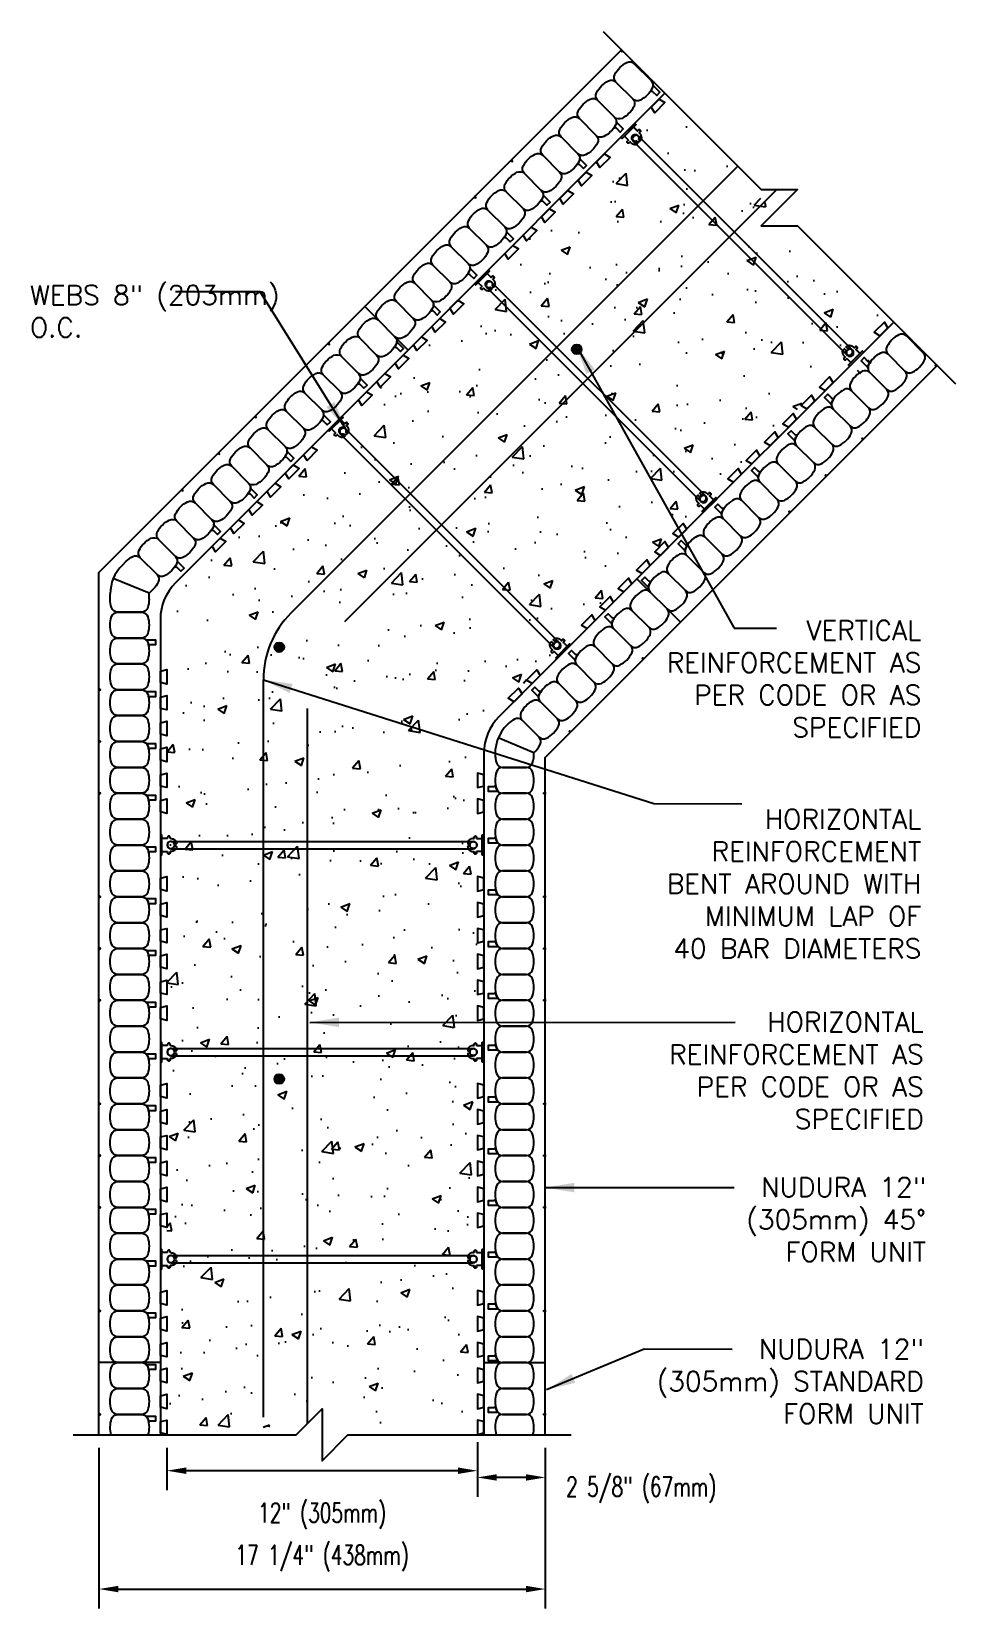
# Model space of a CAD drawing. Header units: inches. Extents: x 563.6 to 599.3, y 130.8 to 191.7.
import ezdxf

# ---------------------------------------------------------------- set-up
doc = ezdxf.new("R2010")
doc.units = ezdxf.units.IN
doc.header["$MEASUREMENT"] = 0
for name, color, linetype in [('DIM', 4, 'Continuous'), ('HATCH', 12, 'Continuous'), ('line25', 2, 'Continuous'), ('LINE3', 3, 'Continuous'), ('LINE50', 5, 'Continuous'), ('LINE9', 9, 'Continuous'), ('TEXT', 4, 'Continuous')]:
    doc.layers.add(name, color=color, linetype=linetype)
doc.styles.add('DIM', font='romans.shx', dxfattribs={"width": 0.7})
doc.styles.add('ROMANS', font='romans.shx', dxfattribs={"height": 0.75})
doc.dimstyles.new('ext_12', dxfattribs={"dimscale": 12, "dimtxt": 0.09375, "dimasz": 0.09375, "dimexe": 0.09375, "dimexo": 0.0625, "dimgap": 0.0625, "dimtad": 1, "dimdec": 3, "dimzin": 3, "dimdsep": 46, "dimlunit": 4, "dimtxsty": 'DIM', "dimcen": 0.09, "dimdle": 0.09375, "dimclrt": 4, "dimadec": 0, "dimazin": 0, "dimtfac": 1, "dimtdec": 3, "dimtmove": 2, "dimatfit": 3, "dimfxl": 0, "dimfrac": 2, "dimtolj": 1, "dimtzin": 0, "dimarcsym": 0})
doc.dimstyles.new('ext_8', dxfattribs={"dimscale": 8, "dimtxt": 0.09375, "dimasz": 0.09375, "dimexe": 0.09375, "dimexo": 0.0625, "dimgap": 0.0625, "dimtad": 1, "dimdec": 3, "dimzin": 3, "dimdsep": 46, "dimlunit": 4, "dimtxsty": 'DIM', "dimcen": 0.09, "dimdle": 0.09375, "dimclrt": 4, "dimadec": 0, "dimazin": 0, "dimtfac": 1, "dimtdec": 3, "dimtmove": 2, "dimatfit": 3, "dimfxl": 0, "dimfrac": 2, "dimtolj": 1, "dimtzin": 0, "dimarcsym": 0})

msp = doc.modelspace()

# ---------------------------------------------------------------- texts
at = {"layer": 'TEXT', "char_height": 0.75, "style": 'ROMANS'}
for s, insert, width, attachment_point in [('WEBS 8" (203mm) O.C.', (563.5182, 180.8866), 10.691884, 4), ('VERTICAL REINFORCEMENT AS PER CODE OR AS SPECIFIED', (597.9643, 166.6836), 10.691884, 6), ('HORIZONTAL REINFORCEMENT BENT AROUND WITH MINIMUM LAP OF 40 BAR DIAMETERS', (597.9643, 158.7652), 10.691884, 6), ('HORIZONTAL REINFORCEMENT AS PER CODE OR AS SPECIFIED', (598.0587, 151.5475), 10.691884, 6), ('NUDURA 12" (305mm) 45° FORM UNIT', (598.1483, 145.7911), 10.691884, 6), ('NUDURA 12" (305mm) STANDARD FORM UNIT', (598.0587, 139.5384), 12.379799, 6)]:
    msp.add_mtext(s, dxfattribs=dict(at, insert=insert, width=width, attachment_point=attachment_point))

# ---------------------------------------------------------------- blocks, each defined once
blk = doc.blocks.new('WEB_CENTRE_TOP_12')
for p, q in [((-0.141, 11.688), (-0.141, 0)), ((0.141, 11.688), (0.141, 0))]:
    blk.add_line(p, q)
for centre in [(0, 11.688), (0, 0)]:
    blk.add_circle(centre, 0.141)
blk = doc.blocks.new('*D5')
at = {"layer": 'Defpoints', "color": 0}
for p in [(580.811, 137.21), (583.436, 137.21), (580.811, 135.825)]:
    blk.add_point(p, dxfattribs=at)
at = {"layer": 'TEXT', "color": 0, "lineweight": -2}
for p, q in [((580.811, 136.71), (580.811, 135.075)), ((583.436, 136.71), (583.436, 135.075)), ((582.686, 135.825), (581.561, 135.825))]:
    blk.add_line(p, q, dxfattribs=at)
at = {"layer": 'TEXT', "color": 0}
for points in [[(581.561, 135.95), (581.561, 135.7), (580.811, 135.825)], [(582.686, 135.95), (582.686, 135.7), (583.436, 135.825)]]:
    blk.add_solid(points, dxfattribs=at)
at = {"layer": 'TEXT', "color": 4, "insert": (587.142, 135.342), "char_height": 0.75, "attachment_point": 5, "style": 'DIM'}
blk.add_mtext('\\A1;2 5/8" (67mm)', dxfattribs=at)
blk = doc.blocks.new('*D6')
at = {"layer": 'Defpoints', "color": 0}
for p in [(568.811, 137.47), (580.811, 137.689), (568.811, 136.085)]:
    blk.add_point(p, dxfattribs=at)
at = {"layer": 'TEXT', "color": 0, "lineweight": -2}
for p, q in [((580.811, 137.189), (580.811, 135.335)), ((568.811, 136.97), (568.811, 135.335)), ((580.061, 136.085), (569.561, 136.085))]:
    blk.add_line(p, q, dxfattribs=at)
at = {"layer": 'TEXT', "color": 0}
for points in [[(569.561, 136.21), (569.561, 135.96), (568.811, 136.085)], [(580.061, 136.21), (580.061, 135.96), (580.811, 136.085)]]:
    blk.add_solid(points, dxfattribs=at)
at = {"layer": 'TEXT', "color": 4, "insert": (574.811, 134.336), "char_height": 0.75, "attachment_point": 5, "style": 'DIM'}
blk.add_mtext('\\A1;12" (305mm)', dxfattribs=at)
blk = doc.blocks.new('*D7')
at = {"layer": 'Defpoints', "color": 0}
for p in [(566.186, 137.47), (583.436, 137.47), (583.436, 131.512)]:
    blk.add_point(p, dxfattribs=at)
at = {"layer": 'TEXT', "color": 0, "lineweight": -2}
for p, q in [((566.186, 136.97), (566.186, 130.762)), ((583.436, 136.97), (583.436, 130.762)), ((566.936, 131.512), (582.686, 131.512))]:
    blk.add_line(p, q, dxfattribs=at)
at = {"layer": 'TEXT', "color": 0}
for points in [[(566.936, 131.637), (566.936, 131.387), (566.186, 131.512)], [(582.686, 131.637), (582.686, 131.387), (583.436, 131.512)]]:
    blk.add_solid(points, dxfattribs=at)
at = {"layer": 'TEXT', "color": 4, "insert": (574.811, 132.702), "char_height": 0.75, "attachment_point": 5, "style": 'DIM'}
blk.add_mtext('\\A1;17 1/4" (438mm)', dxfattribs=at)
blk = doc.blocks.new('Connector')
blk.add_point((0.271, 0))
at = {"layer": 'LINE9'}
for p, q in [((0, 0.375), (0, -0.375)), ((0.062, -0.375), (0.062, 0.375)), ((0.281, 0.25), (0.062, 0.25))]:
    blk.add_line(p, q, dxfattribs=at)
for points, weights in [([(0.007, 0.375), (0.004, 0.375), (0, 0.375)], [1, 0.972587069138, 0.950305488115]), ([(0.327, 0.343), (0.308, 0.343), (0.281, 0.317), (0.281, 0.297)], [1, 0.85355339, 0.85355339, 1]), ([(0.328, 0.343), (0.327, 0.343), (0.327, 0.343)], [1, 0.70710678, 1]), ([(0.375, 0.297), (0.375, 0.317), (0.348, 0.343), (0.329, 0.343)], [1, 0.85355339, 0.85355339, 1]), ([(0.406, 0.25), (0.546, 0.25), (0.619, 0.131)], [0.958404415409, 0.794674173519, 0.864651571113]), ([(0.619, 0.052), (0.612, 0.049), (0.604, 0.049)], [0.83615024178, 0.892081430621, 1]), ([(0, -0.375), (0.004, -0.375), (0.007, -0.375)], [0.950305488115, 0.972587069138, 1]), ([(0.281, -0.297), (0.281, -0.317), (0.308, -0.343), (0.327, -0.343)], [1, 0.85355339, 0.85355339, 1]), ([(0.327, -0.343), (0.281, -0.343), (0.281, -0.297)], [1, 0.70710678, 1]), ([(0.329, -0.343), (0.348, -0.343), (0.375, -0.317), (0.375, -0.297)], [1, 0.85355339, 0.85355339, 1]), ([(0.375, -0.297), (0.375, -0.343), (0.329, -0.343)], [1, 0.70710678, 1]), ([(0.619, -0.131), (0.546, -0.25), (0.406, -0.25)], [0.864651574428, 0.794674169686, 0.958404415195]), ([(0.604, -0.049), (0.612, -0.049), (0.619, -0.052)], [1, 0.89208144177, 0.836150253337])]:
    blk.add_rational_spline(points, weights, degree=2, dxfattribs=at)
for points, degree in [([(0, 0.375), (0.002, 0.375), (0.005, 0.375), (0.007, 0.375)], 3), ([(0.007, 0.375), (0.021, 0.375), (0.051, 0.375), (0.062, 0.375), (0.062, 0.375)], 3), ([(0.281, 0.25), (0.281, 0.297)], 1), ([(0.327, 0.343), (0.327, 0.343), (0.328, 0.343), (0.328, 0.343)], 3), ([(0.328, 0.343), (0.329, 0.343), (0.329, 0.343), (0.329, 0.343)], 3), ([(0.375, 0.25), (0.375, 0.297)], 1), ([(0.406, 0.25), (0.375, 0.25)], 1), ([(0.406, 0.25), (0.406, 0.25)], 1), ([(0.406, 0.25), (0.406, 0.25)], 1), ([(0.406, 0.25), (0.406, 0.25)], 1), ([(0.406, 0.25), (0.406, 0.25)], 1), ([(0.406, 0.25), (0.406, 0.25)], 1), ([(0.406, 0.25), (0.406, 0.25)], 1), ([(0.406, 0.25), (0.406, 0.25)], 1), ([(0.406, 0.25), (0.406, 0.25)], 1), ([(0.406, 0.25), (0.406, 0.25)], 1), ([(0.406, 0.25), (0.406, 0.25)], 1), ([(0.406, 0.25), (0.406, 0.25)], 1), ([(0.406, 0.25), (0.406, 0.25)], 1), ([(0.406, 0.25), (0.406, 0.25)], 1), ([(0.406, 0.25), (0.406, 0.25)], 1), ([(0.406, 0.25), (0.406, 0.25)], 1), ([(0.406, 0.25), (0.406, 0.25)], 1), ([(0.406, 0.25), (0.406, 0.25)], 1), ([(0.406, 0.25), (0.406, 0.25)], 1), ([(0.406, 0.25), (0.406, 0.25)], 1), ([(0.406, 0.25), (0.406, 0.25)], 1), ([(0.406, 0.25), (0.406, 0.25)], 1), ([(0.406, 0.25), (0.406, 0.25)], 1), ([(0.406, 0.25), (0.406, 0.25)], 1), ([(0.406, 0.25), (0.406, 0.25)], 1), ([(0.604, 0.049), (0.532, 0.049)], 1), ([(0.532, 0.049), (0.532, 0.049)], 1), ([(0.532, 0.049), (0.532, 0.049)], 1), ([(0.532, 0.049), (0.532, 0.049)], 1), ([(0.532, 0.049), (0.532, 0.049)], 1), ([(0.532, 0.049), (0.532, 0.049)], 1), ([(0.532, 0.049), (0.532, 0.049)], 1), ([(0.532, 0.049), (0.532, 0.049)], 1), ([(0.532, 0.049), (0.532, 0.049)], 1), ([(0.532, 0.049), (0.532, 0.049)], 1), ([(0.532, 0.049), (0.532, 0.049)], 1), ([(0.604, 0.049), (0.609, 0.049), (0.614, 0.05), (0.619, 0.052)], 3), ([(0.604, 0.049), (0.604, 0.049)], 1), ([(0.604, 0.049), (0.604, 0.049)], 1), ([(0.604, 0.049), (0.604, 0.049)], 1), ([(0.604, 0.049), (0.604, 0.049)], 1), ([(0.619, 0.131), (0.619, 0.052)], 1), ([(0.619, 0.131), (0.619, 0.131)], 1), ([(0.619, 0.131), (0.619, 0.131)], 1), ([(0.619, 0.131), (0.619, 0.131)], 1), ([(0.619, 0.131), (0.619, 0.131)], 1), ([(0.007, -0.375), (0.005, -0.375), (0.002, -0.375), (0, -0.375)], 3), ([(0.062, -0.375), (0.062, -0.375), (0.051, -0.375), (0.021, -0.375), (0.007, -0.375)], 3), ([(0.062, -0.25), (0.281, -0.25)], 1), ([(0.281, -0.297), (0.281, -0.25)], 1), ([(0.281, -0.25), (0.281, -0.297)], 1), ([(0.328, -0.343), (0.328, -0.343), (0.327, -0.343), (0.327, -0.343)], 3), ([(0.329, -0.343), (0.329, -0.343), (0.329, -0.343), (0.328, -0.343)], 3), ([(0.375, -0.25), (0.375, -0.297)], 1), ([(0.375, -0.297), (0.375, -0.25)], 1), ([(0.406, -0.25), (0.375, -0.25)], 1), ([(0.406, -0.25), (0.406, -0.25)], 1), ([(0.406, -0.25), (0.406, -0.25)], 1), ([(0.406, -0.25), (0.406, -0.25)], 1), ([(0.406, -0.25), (0.406, -0.25)], 1), ([(0.406, -0.25), (0.406, -0.25)], 1), ([(0.406, -0.25), (0.406, -0.25)], 1), ([(0.406, -0.25), (0.406, -0.25)], 1), ([(0.406, -0.25), (0.406, -0.25)], 1), ([(0.406, -0.25), (0.406, -0.25)], 1), ([(0.406, -0.25), (0.406, -0.25)], 1), ([(0.406, -0.25), (0.406, -0.25)], 1), ([(0.532, -0.049), (0.604, -0.049)], 1), ([(0.604, -0.049), (0.58, -0.049), (0.556, -0.049), (0.532, -0.049)], 3), ([(0.532, -0.049), (0.532, -0.049)], 1), ([(0.532, -0.049), (0.532, -0.049)], 1), ([(0.532, -0.049), (0.532, -0.049)], 1), ([(0.532, -0.049), (0.532, -0.049)], 1), ([(0.619, -0.052), (0.614, -0.05), (0.609, -0.049), (0.604, -0.049)], 3), ([(0.604, -0.049), (0.604, -0.049)], 1), ([(0.604, -0.049), (0.604, -0.049)], 1), ([(0.604, -0.049), (0.604, -0.049)], 1), ([(0.604, -0.049), (0.604, -0.049)], 1), ([(0.604, -0.049), (0.604, -0.049)], 1), ([(0.604, -0.049), (0.604, -0.049)], 1), ([(0.604, -0.049), (0.604, -0.049)], 1), ([(0.604, -0.049), (0.604, -0.049)], 1), ([(0.619, -0.052), (0.619, -0.131)], 1), ([(0.619, -0.131), (0.619, -0.131)], 1), ([(0.619, -0.131), (0.619, -0.131)], 1), ([(0.619, -0.131), (0.619, -0.131)], 1), ([(0.619, -0.131), (0.619, -0.131)], 1)]:
    blk.add_open_spline(points, degree=degree, dxfattribs=at)
for points, weights, knots in [([(0.062, 0.375), (0.062, 0.375), (0.046, 0.375), (0.03, 0.375), (0.007, 0.375)], [0.868718858569, 0.861102746415, 1, 0.861102734288, 0.868718859898], [0, 0, 0, 0.5, 0.5, 1, 1, 1]), ([(0.532, 0.049), (0.472, 0.203), (0.333, 0.113), (0.157, 0), (0.333, -0.113), (0.472, -0.203), (0.532, -0.049)], [0.899508922286, 0.599718215298, 1, 0.54226024, 1, 0.599718224335, 0.899508908749], [0, 0, 0, 0.318112, 0.318112, 0.681888, 0.681888, 1, 1, 1]), ([(0.007, -0.375), (0.03, -0.375), (0.046, -0.375), (0.062, -0.375), (0.062, -0.375)], [0.868718859319, 0.861102739573, 1, 0.861102742958, 0.868718858948], [0, 0, 0, 0.5, 0.5, 1, 1, 1])]:
    blk.add_rational_spline(points, weights, degree=2, knots=knots, dxfattribs=at)

# ---------------------------------------------------------------- dimensions: what is measured, and where the dimension line sits
at = {"layer": 'TEXT'}
for base, p1, p2, text, picture, middle in [((583.4358, 131.512), (566.1858, 137.4703), (583.4358, 137.4703), '17 1/4" (438mm)', '*D7', (574.8108, 132.7025)), ((568.8108, 136.085), (580.8108, 137.6891), (568.8108, 137.4703), '12" (305mm)', '*D6', (574.8108, 134.3357)), ((580.8108, 135.8248), (583.4358, 137.21), (580.8108, 137.21), '2 5/8" (67mm)', '*D5', (587.1425, 135.3423))]:
    dim = msp.add_linear_dim(base=base, p1=p1, p2=p2, text=text, dimstyle='ext_8', dxfattribs=at)
    dim.commit()
    dim.dimension.update_dxf_attribs({"geometry": picture, "text_midpoint": middle, "dimtype": 160})

# ---------------------------------------------------------------- hatches: boundary and pattern name
at = {"layer": 'HATCH'}
h = msp.add_hatch(dxfattribs=at)
h.set_pattern_fill('AR-CONC', color=256, scale=0.5, style=0)
h.set_pattern_definition([(50, (56.2942, -79.9173), (3.586301, -0.31376), [0.375, -4.125]), (355, (56.2942, -79.9173), (-0.693757, 3.76096), [0.3, -3.3]), (100.4514, (56.593, -79.9435), (2.892547, 3.447198), [0.3187, -3.50571]), (46.1842, (56.2942, -78.9173), (5.336205, -0.827595), [0.5625, -6.1875]), (96.6356, (56.739, -78.9863), (4.673314, 4.87059), [0.47805, -5.258565]), (351.1842, (56.294, -78.9173), (4.67331, 4.870593), [0.45, -4.95]), (21, (56.7942, -79.1673), (2.984535, -2.013094), [0.375, -4.125]), (326, (56.7942, -79.1673), (1.216577, 3.62575), [0.3, -3.3]), (71.4514, (57.043, -79.335), (4.201113, 1.612652), [0.3187, -3.50571]), (37.5, (56.2942, -79.9173), (0.0607993, 1.6644693), [0, -3.26, 0, -3.35, 0, -3.3125]), (7.5, (56.2942, -79.9173), (1.3153477, 1.9720586), [0, -1.91, 0, -3.185, 0, -1.2625]), (327.5, (55.1792, -79.9173), (2.6691122, -0.1127744), [0, -1.25, 0, -3.9, 0, -5.175]), (317.5, (54.6792, -79.9173), (2.915931, 0.500525), [0, -1.625, 0, -2.59, 0, -3.675])])
h.paths.add_polyline_path([(596.5469, 180.471), (588.0616, 188.9563), (568.8108, 169.7054), (568.8108, 137.7618), (573.7366, 137.7618), (574.998, 139.0231), (574.998, 137.7618), (580.8108, 137.7618), (580.8108, 164.7349)])
at = {"layer": 'LINE3'}
for points in [[(584.4658, 179.4128, 1), (584.8408, 179.4128, 1)], [(572.9666, 167.9064, 1), (573.3416, 167.9064, 1)], [(572.9666, 151.2243, 1), (573.3416, 151.2243, 1)]]:
    msp.add_hatch(color=256, dxfattribs=at).paths.add_polyline_path(points)

# ---------------------------------------------------------------- linework, layer by layer
at = {"layer": 'line25'}
for p, q in [((588.0617, 189.3099), (578.1401, 179.3883)), ((596.9005, 180.4711), (586.9789, 170.5495)), ((578.1401, 179.3883), (569.1466, 170.3948)), ((586.9789, 170.5495), (581.6466, 165.2171)), ((568.5608, 168.9806), (568.5608, 140.2618)), ((581.0608, 163.8029), (581.0608, 140.2618)), ((568.5608, 140.2618), (568.5608, 137.4703)), ((581.0608, 140.2618), (581.0608, 137.4703))]:
    msp.add_line(p, q, dxfattribs=at)
for points in [[(587.8408, 189.089), (588.0616, 188.9563), (587.664, 188.5587), (587.5313, 188.7795)], [(585.7195, 186.9677), (585.9403, 186.835), (585.5427, 186.4374), (585.41, 186.6582)], [(585.0124, 186.2606), (585.2332, 186.1279), (584.8356, 185.7302), (584.7029, 185.9511)], [(584.3053, 185.5535), (584.5261, 185.4208), (584.1285, 185.0231), (583.9958, 185.244)], [(583.5982, 184.8464), (583.819, 184.7137), (583.4214, 184.316), (583.2887, 184.5369)], [(582.891, 184.1393), (583.1119, 184.0066), (582.7143, 183.6089), (582.5816, 183.8298)], [(582.1839, 183.4321), (582.4048, 183.2994), (582.0072, 182.9018), (581.8745, 183.1227)], [(580.0626, 181.3108), (580.2835, 181.1781), (579.8858, 180.7805), (579.7531, 181.0013)], [(579.3555, 180.6037), (579.5764, 180.471), (579.1787, 180.0734), (579.046, 180.2942)], [(596.6796, 180.2502), (596.5469, 180.471), (596.1493, 180.0734), (596.3701, 179.9407)], [(578.6484, 179.8966), (578.8693, 179.7639), (578.4716, 179.3663), (578.3389, 179.5871)], [(577.9413, 179.1895), (578.1621, 179.0568), (577.7645, 178.6592), (577.6318, 178.88)], [(577.2342, 178.4824), (577.455, 178.3497), (577.0574, 177.9521), (576.9247, 178.1729)], [(594.5583, 178.1288), (594.4256, 178.3497), (594.028, 177.9521), (594.2488, 177.8194)], [(576.5271, 177.7753), (576.7479, 177.6426), (576.3503, 177.245), (576.2176, 177.4658)], [(593.8512, 177.4217), (593.7185, 177.6426), (593.3209, 177.245), (593.5417, 177.1123)], [(593.1441, 176.7146), (593.0114, 176.9355), (592.6138, 176.5379), (592.8346, 176.4052)], [(592.437, 176.0075), (592.3043, 176.2284), (591.9067, 175.8308), (592.1275, 175.698)], [(574.4058, 175.654), (574.6266, 175.5213), (574.229, 175.1236), (574.0963, 175.3445)], [(591.7299, 175.3004), (591.5972, 175.5213), (591.1995, 175.1236), (591.4204, 174.9909)], [(573.6987, 174.9469), (573.9195, 174.8142), (573.5219, 174.4165), (573.3892, 174.6374)], [(591.0228, 174.5933), (590.8901, 174.8142), (590.4924, 174.4165), (590.7133, 174.2838)], [(572.9915, 174.2398), (573.2124, 174.1071), (572.8148, 173.7094), (572.6821, 173.9303)], [(572.2844, 173.5327), (572.5053, 173.4), (572.1077, 173.0023), (571.975, 173.2232)], [(571.5773, 172.8255), (571.7982, 172.6928), (571.4006, 172.2952), (571.2679, 172.5161)], [(588.9015, 172.472), (588.7687, 172.6928), (588.3711, 172.2952), (588.592, 172.1625)], [(570.8702, 172.1184), (571.0911, 171.9857), (570.6935, 171.5881), (570.5608, 171.809)], [(588.1943, 171.7649), (588.0616, 171.9857), (587.664, 171.5881), (587.8849, 171.4554)], [(587.4872, 171.0578), (587.3545, 171.2786), (586.9569, 170.881), (587.1778, 170.7483)], [(586.7801, 170.3507), (586.6474, 170.5715), (586.2498, 170.1739), (586.4707, 170.0412)], [(586.073, 169.6436), (585.9403, 169.8644), (585.5427, 169.4668), (585.7635, 169.3341)], [(585.3659, 168.9365), (585.2332, 169.1573), (584.8356, 168.7597), (585.0564, 168.627)], [(568.5608, 166.9806), (568.8108, 167.043), (568.8108, 166.4806), (568.5608, 166.543)], [(582.9351, 166.5057), (582.7143, 166.6384), (583.1119, 167.036), (583.2446, 166.8151)], [(568.5608, 165.9806), (568.8108, 166.043), (568.8108, 165.4806), (568.5608, 165.543)], [(582.228, 165.7986), (582.0072, 165.9313), (582.4048, 166.3289), (582.5375, 166.108)], [(568.5608, 164.9806), (568.8108, 165.043), (568.8108, 164.4806), (568.5608, 164.543)], [(568.5608, 163.9806), (568.8108, 164.043), (568.8108, 163.4806), (568.5608, 163.543)], [(568.5608, 162.9806), (568.8108, 163.043), (568.8108, 162.4806), (568.5608, 162.543)], [(581.0608, 162.9806), (580.8108, 163.043), (580.8108, 162.4806), (581.0608, 162.543)], [(568.5608, 161.9806), (568.8108, 162.043), (568.8108, 161.4806), (568.5608, 161.543)], [(581.0608, 161.9806), (580.8108, 162.043), (580.8108, 161.4806), (581.0608, 161.543)], [(568.5608, 158.9806), (568.8108, 159.043), (568.8108, 158.4806), (568.5608, 158.543)], [(581.0608, 158.9806), (580.8108, 159.043), (580.8108, 158.4806), (581.0608, 158.543)], [(568.5608, 157.9806), (568.8108, 158.043), (568.8108, 157.4806), (568.5608, 157.543)], [(581.0608, 157.9806), (580.8108, 158.043), (580.8108, 157.4806), (581.0608, 157.543)], [(568.5608, 156.9806), (568.8108, 157.043), (568.8108, 156.4806), (568.5608, 156.543)], [(581.0608, 156.9806), (580.8108, 157.043), (580.8108, 156.4806), (581.0608, 156.543)], [(568.5608, 155.9806), (568.8108, 156.043), (568.8108, 155.4806), (568.5608, 155.543)], [(581.0608, 155.9806), (580.8108, 156.043), (580.8108, 155.4806), (581.0608, 155.543)], [(568.5608, 154.9806), (568.8108, 155.043), (568.8108, 154.4806), (568.5608, 154.543)], [(581.0608, 154.9806), (580.8108, 155.043), (580.8108, 154.4806), (581.0608, 154.543)], [(568.5608, 153.9806), (568.8108, 154.043), (568.8108, 153.4806), (568.5608, 153.543)], [(581.0608, 153.9806), (580.8108, 154.043), (580.8108, 153.4806), (581.0608, 153.543)], [(568.5608, 150.9806), (568.8108, 151.043), (568.8108, 150.4806), (568.5608, 150.543)], [(581.0608, 150.9806), (580.8108, 151.043), (580.8108, 150.4806), (581.0608, 150.543)], [(568.5608, 149.9806), (568.8108, 150.043), (568.8108, 149.4806), (568.5608, 149.543)], [(581.0608, 149.9806), (580.8108, 150.043), (580.8108, 149.4806), (581.0608, 149.543)], [(568.5608, 148.9806), (568.8108, 149.043), (568.8108, 148.4806), (568.5608, 148.543)], [(581.0608, 148.9806), (580.8108, 149.043), (580.8108, 148.4806), (581.0608, 148.543)], [(568.5608, 147.9806), (568.8108, 148.043), (568.8108, 147.4806), (568.5608, 147.543)], [(581.0608, 147.9806), (580.8108, 148.043), (580.8108, 147.4806), (581.0608, 147.543)], [(568.5608, 146.9806), (568.8108, 147.043), (568.8108, 146.4806), (568.5608, 146.543)], [(581.0608, 146.9806), (580.8108, 147.043), (580.8108, 146.4806), (581.0608, 146.543)], [(568.5608, 145.9806), (568.8108, 146.043), (568.8108, 145.4806), (568.5608, 145.543)], [(581.0608, 145.9806), (580.8108, 146.043), (580.8108, 145.4806), (581.0608, 145.543)], [(568.5608, 142.9806), (568.8108, 143.043), (568.8108, 142.4806), (568.5608, 142.543)], [(581.0608, 142.9806), (580.8108, 143.043), (580.8108, 142.4806), (581.0608, 142.543)], [(568.5608, 141.9806), (568.8108, 142.043), (568.8108, 141.4806), (568.5608, 141.543)], [(581.0608, 141.9806), (580.8108, 142.043), (580.8108, 141.4806), (581.0608, 141.543)], [(568.5608, 140.9806), (568.8108, 141.043), (568.8108, 140.4806), (568.5608, 140.543)], [(581.0608, 140.9806), (580.8108, 141.043), (580.8108, 140.4806), (581.0608, 140.543)], [(568.5608, 139.9806), (568.8108, 140.043), (568.8108, 139.4806), (568.5608, 139.543)], [(581.0608, 139.9806), (580.8108, 140.043), (580.8108, 139.4806), (581.0608, 139.543)], [(568.5608, 138.9806), (568.8108, 139.043), (568.8108, 138.4806), (568.5608, 138.543)], [(581.0608, 138.9806), (580.8108, 139.043), (580.8108, 138.4806), (581.0608, 138.543)], [(568.5608, 137.9806), (568.8108, 138.043), (568.8108, 137.4806), (568.5608, 137.543)], [(581.0608, 137.9806), (580.8108, 138.043), (580.8108, 137.4806), (581.0608, 137.543)]]:
    msp.add_lwpolyline(points, close=True, dxfattribs=at)
for centre in [(570.5608, 168.9806), (583.0608, 163.8029)]:
    msp.add_arc(centre, 2, 135, 180, dxfattribs=at)
at = {"layer": 'LINE3'}
for p, q in [((590.877, 186.4946), (573.6092, 169.2269)), ((592.3888, 185.5976), (575.6801, 168.8889)), ((572.5422, 138.1598), (572.5422, 166.6509)), ((574.2455, 137.905), (574.2455, 165.5385))]:
    msp.add_line(p, q, dxfattribs=at)
for centre in [(584.6533, 179.4128), (573.1541, 167.9064), (573.1541, 151.2243)]:
    msp.add_circle(centre, 0.1875, dxfattribs=at)
msp.add_arc((576.1911, 166.6484), 3.6489, 135.038399, 179.961601, dxfattribs=at)
at = {"layer": 'LINE50'}
for p, q in [((576.4607, 181.0677), (586.3823, 190.9893)), ((566.1858, 170.7928), (576.4607, 181.0677)), ((576.4607, 181.0677), (578.1401, 179.3883)), ((588.6583, 168.8701), (598.5799, 178.7917)), ((566.1858, 140.2618), (566.1858, 170.7928)), ((588.6583, 168.8701), (586.9789, 170.5495)), ((583.4358, 163.6476), (588.6583, 168.8701)), ((583.4358, 140.2618), (583.4358, 163.6476)), ((568.5608, 140.2618), (566.1858, 140.2618)), ((566.1858, 137.4703), (566.1858, 140.2618)), ((568.5608, 140.2618), (566.1858, 140.2618)), ((581.0608, 140.2618), (583.4358, 140.2618)), ((581.0608, 140.2618), (583.4358, 140.2618)), ((583.4358, 137.4703), (583.4358, 140.2618))]:
    msp.add_line(p, q, dxfattribs=at)
at = {"layer": 'LINE9'}
for p, q in [((595.4836, 178.6159), (595.613, 178.4865)), ((595.8831, 179.0154), (596.0125, 178.886)), ((567.2241, 171.2124), (567.0809, 171.0692)), ((568.1233, 169.9902), (566.7422, 170.5623)), ((568.2848, 170.1517), (568.1233, 169.9902)), ((566.6233, 169.7618), (566.6233, 169.9643)), ((568.1233, 169.7618), (568.1233, 169.9902)), ((583.1946, 164.4344), (582.5432, 165.0857)), ((582.9961, 163.8297), (581.6172, 164.4008)), ((581.7877, 163.2618), (582.7089, 163.2618))]:
    msp.add_line(p, q, dxfattribs=at)
at = {"layer": 'LINE9', "flags": 128}
for points in [[(585.6752, 191.6964), (591.774, 185.5976), (593.1882, 185.5976), (591.774, 184.1834), (593.1882, 184.1834), (599.287, 178.0846)], [(565.1858, 137.4703), (573.8108, 137.4703), (574.8108, 138.4703), (574.8108, 136.4703), (575.8108, 137.4703), (584.4358, 137.4703)]]:
    msp.add_lwpolyline(points, dxfattribs=at)
at = {"layer": 'LINE9'}
for points in [[(586.3381, 190.9451), (586.4058, 190.9216), (586.3823, 190.9893)], [(582.0955, 186.7025), (582.1632, 186.679), (582.1397, 186.7467)], [(580.6813, 185.2882), (580.749, 185.2647), (580.7255, 185.3324)], [(575.0244, 179.6314), (575.0921, 179.6079), (575.0686, 179.6756)], [(598.5357, 178.7475), (598.5122, 178.8152), (598.5799, 178.7917)], [(572.196, 176.803), (572.2637, 176.7795), (572.2402, 176.8472)], [(595.7073, 175.9191), (595.6838, 175.9868), (595.7515, 175.9633)], [(570.7818, 175.3887), (570.8495, 175.3652), (570.826, 175.4329)], [(594.2931, 174.5049), (594.2696, 174.5726), (594.3373, 174.5491)], [(569.3676, 173.9745), (569.4353, 173.951), (569.4118, 174.0187)], [(592.8789, 173.0907), (592.8554, 173.1583), (592.9231, 173.1348)], [(587.222, 167.4338), (587.1985, 167.5015), (587.2662, 167.478)], [(566.1858, 166.2305), (566.2503, 166.2618), (566.1858, 166.293)], [(584.3936, 164.6054), (584.3701, 164.6731), (584.4378, 164.6496)], [(566.1858, 164.2305), (566.2503, 164.2618), (566.1858, 164.293)], [(566.1858, 162.2305), (566.2503, 162.2618), (566.1858, 162.293)], [(583.4358, 162.2305), (583.3713, 162.2618), (583.4358, 162.293)], [(566.1858, 158.2305), (566.2503, 158.2618), (566.1858, 158.293)], [(583.4358, 158.2305), (583.3713, 158.2618), (583.4358, 158.293)], [(566.1858, 156.2305), (566.2503, 156.2618), (566.1858, 156.293)], [(583.4358, 156.2305), (583.3713, 156.2618), (583.4358, 156.293)], [(566.1858, 154.2305), (566.2503, 154.2618), (566.1858, 154.293)], [(583.4358, 154.2305), (583.3713, 154.2618), (583.4358, 154.293)], [(566.1858, 150.2305), (566.2503, 150.2618), (566.1858, 150.293)], [(583.4358, 150.2305), (583.3713, 150.2618), (583.4358, 150.293)], [(566.1858, 148.2305), (566.2503, 148.2618), (566.1858, 148.293)], [(583.4358, 148.2305), (583.3713, 148.2618), (583.4358, 148.293)], [(566.1858, 146.2305), (566.2503, 146.2618), (566.1858, 146.293)], [(583.4358, 146.2305), (583.3713, 146.2618), (583.4358, 146.293)], [(566.1858, 142.2305), (566.2503, 142.2618), (566.1858, 142.293)], [(583.4358, 142.2305), (583.3713, 142.2618), (583.4358, 142.293)], [(566.1858, 138.2305), (566.2503, 138.2618), (566.1858, 138.293)], [(583.4358, 138.2305), (583.3713, 138.2618), (583.4358, 138.293)]]:
    msp.add_lwpolyline(points, close=True, dxfattribs=at)
for points in [[(587.5714, 189.5112, -0.1576708), (587.1091, 189.0489, -0.3253046), (586.8185, 189.0947), (586.1671, 189.7461, -0.3253046), (586.1213, 190.0367, -0.1576708), (586.5837, 190.499, -0.3253046), (586.8742, 190.4532), (587.5256, 189.8018, -0.3253046)], [(586.8643, 188.8041, -0.1576708), (586.402, 188.3418, -0.3253046), (586.1114, 188.3876), (585.46, 189.039, -0.3253046), (585.4142, 189.3296, -0.1576708), (585.8765, 189.7919, -0.3253046), (586.1671, 189.7461), (586.8185, 189.0947, -0.3253046)], [(587.5714, 189.5112, -0.0372667), (587.4891, 189.3762, -0.4630356), (587.5841, 189.384), (587.7408, 189.2273), (587.8616, 189.3481), (587.6169, 189.5928, -0.1890024), (587.5986, 189.6346, -0.1284074)], [(586.1572, 188.097, -0.1576708), (585.6949, 187.6347, -0.3253046), (585.4043, 187.6805), (584.7529, 188.3319, -0.3253046), (584.7071, 188.6225, -0.1576708), (585.1694, 189.0848, -0.3253046), (585.46, 189.039), (586.1114, 188.3876, -0.3253046)], [(585.4501, 187.3899, -0.1576708), (584.9878, 186.9276, -0.3253046), (584.6972, 186.9734), (584.0458, 187.6248, -0.3253046), (584, 187.9153, -0.1576708), (584.4623, 188.3777, -0.3253046), (584.7529, 188.3319), (585.4043, 187.6805, -0.3253046)], [(584.743, 186.6828, -0.1576708), (584.2806, 186.2205, -0.3253046), (583.9901, 186.2663), (583.3387, 186.9177, -0.3253046), (583.2929, 187.2082, -0.1576708), (583.7552, 187.6706, -0.3253046), (584.0458, 187.6248), (584.6972, 186.9734, -0.3253046)], [(586.1572, 188.097, -0.0372667), (586.0749, 187.962, -0.4630356), (586.1699, 187.9697), (586.3266, 187.8131), (586.4474, 187.9339), (586.2027, 188.1786, -0.1890024), (586.1844, 188.2204, -0.1284074)], [(584.0359, 185.9757, -0.1576708), (583.5735, 185.5134, -0.3253046), (583.283, 185.5592), (582.6316, 186.2105, -0.3253046), (582.5858, 186.5011, -0.1576708), (583.0481, 186.9635, -0.3253046), (583.3387, 186.9177), (583.9901, 186.2663, -0.3253046)], [(584.743, 186.6828, -0.0372667), (584.6607, 186.5477, -0.4630356), (584.7557, 186.5555), (584.9124, 186.3988), (585.0332, 186.5196), (584.7885, 186.7644, -0.1890024), (584.7702, 186.8062, -0.1284074)], [(583.3288, 185.2686, -0.1576708), (582.8664, 184.8063, -0.3253046), (582.5758, 184.8521), (581.9245, 185.5034, -0.3253046), (581.8787, 185.794, -0.1576708), (582.341, 186.2564, -0.3253046), (582.6316, 186.2105), (583.283, 185.5592, -0.3253046)], [(582.6217, 184.5615, -0.1576708), (582.1593, 184.0992, -0.3253046), (581.8687, 184.145), (581.2174, 184.7963, -0.3253046), (581.1716, 185.0869, -0.1576708), (581.6339, 185.5493, -0.3253046), (581.9245, 185.5034), (582.5758, 184.8521, -0.3253046)], [(583.3288, 185.2686, -0.0372667), (583.2465, 185.1335, -0.4630356), (583.3415, 185.1413), (583.4982, 184.9846), (583.619, 185.1054), (583.3743, 185.3501, -0.1890024), (583.356, 185.392, -0.1284074)], [(581.9146, 183.8544, -0.1576708), (581.4522, 183.392, -0.3253046), (581.1616, 183.4379), (580.5103, 184.0892, -0.3253046), (580.4645, 184.3798, -0.1576708), (580.9268, 184.8421, -0.3253046), (581.2174, 184.7963), (581.8687, 184.145, -0.3253046)], [(581.2075, 183.1473, -0.1576708), (580.7451, 182.6849, -0.3253046), (580.4545, 182.7308), (579.8032, 183.3821, -0.3253046), (579.7574, 183.6727, -0.1576708), (580.2197, 184.135, -0.3253046), (580.5103, 184.0892), (581.1616, 183.4379, -0.3253046)], [(580.5003, 182.4402, -0.1576708), (580.038, 181.9778, -0.3253046), (579.7474, 182.0237), (579.0961, 182.675, -0.3253046), (579.0502, 182.9656, -0.1576708), (579.5126, 183.4279, -0.3253046), (579.8032, 183.3821), (580.4545, 182.7308, -0.3253046)], [(581.9146, 183.8544, -0.0372667), (581.8323, 183.7193, -0.4630356), (581.9273, 183.7271), (582.084, 183.5704), (582.2048, 183.6912), (581.96, 183.9359, -0.1890024), (581.9418, 183.9777, -0.1284074)], [(579.7932, 181.7331, -0.1576708), (579.3309, 181.2707, -0.3253046), (579.0403, 181.3165), (578.389, 181.9679, -0.3253046), (578.3431, 182.2585, -0.1576708), (578.8055, 182.7208, -0.3253046), (579.0961, 182.675), (579.7474, 182.0237, -0.3253046)], [(580.5003, 182.4402, -0.0372667), (580.4181, 182.3051, -0.4630356), (580.5131, 182.3129), (580.6698, 182.1562), (580.7906, 182.277), (580.5458, 182.5217, -0.1890024), (580.5276, 182.5635, -0.1284074)], [(579.0861, 181.026, -0.1576708), (578.6238, 180.5636, -0.3253046), (578.3332, 180.6094), (577.6818, 181.2608, -0.3253046), (577.636, 181.5514, -0.1576708), (578.0984, 182.0137, -0.3253046), (578.389, 181.9679), (579.0403, 181.3165, -0.3253046)], [(578.379, 180.3189, -0.1576708), (577.9167, 179.8565, -0.3253046), (577.6261, 179.9023), (576.9747, 180.5537, -0.3253046), (576.9289, 180.8443, -0.1576708), (577.3913, 181.3066, -0.3253046), (577.6818, 181.2608), (578.3332, 180.6094, -0.3253046)], [(579.0861, 181.026, -0.0372667), (579.0038, 180.8909, -0.4630356), (579.0989, 180.8987), (579.2555, 180.742), (579.3763, 180.8628), (579.1316, 181.1075, -0.1890024), (579.1134, 181.1493, -0.1284074)], [(577.6719, 179.6117, -0.1576708), (577.2096, 179.1494, -0.3253046), (576.919, 179.1952), (576.2676, 179.8466, -0.3253046), (576.2218, 180.1372, -0.1576708), (576.6842, 180.5995, -0.3253046), (576.9747, 180.5537), (577.6261, 179.9023, -0.3253046)], [(576.9648, 178.9046, -0.1576708), (576.5025, 178.4423, -0.3253046), (576.2119, 178.4881), (575.5605, 179.1395, -0.3253046), (575.5147, 179.4301, -0.1576708), (575.977, 179.8924, -0.3253046), (576.2676, 179.8466), (576.919, 179.1952, -0.3253046)], [(597.1019, 179.9808, 0.1576708), (596.6395, 179.5185, 0.3253046), (596.6853, 179.2279), (597.3367, 178.5765, 0.3253046), (597.6273, 178.5307, 0.1576708), (598.0896, 178.993, 0.3253046), (598.0438, 179.2836), (597.3924, 179.935, 0.3253046)], [(576.2577, 178.1975, -0.1576708), (575.7954, 177.7352, -0.3253046), (575.5048, 177.781), (574.8534, 178.4324, -0.3253046), (574.8076, 178.723, -0.1576708), (575.2699, 179.1853, -0.3253046), (575.5605, 179.1395), (576.2119, 178.4881, -0.3253046)], [(577.6719, 179.6117, -0.0372667), (577.5896, 179.4767, -0.4630356), (577.6846, 179.4845), (577.8413, 179.3278), (577.9621, 179.4486), (577.7174, 179.6933, -0.1890024), (577.6991, 179.7351, -0.1284074)], [(596.3948, 179.2737, 0.1576708), (595.9324, 178.8113, 0.3253046), (595.9782, 178.5208), (596.6296, 177.8694, 0.3253046), (596.9202, 177.8236, 0.1576708), (597.3825, 178.2859, 0.3253046), (597.3367, 178.5765), (596.6853, 179.2279, 0.3253046)], [(595.6877, 178.5666, 0.1576708), (595.2253, 178.1042, 0.3253046), (595.2711, 177.8137), (595.9225, 177.1623, 0.3253046), (596.2131, 177.1165, 0.1576708), (596.6754, 177.5788, 0.3253046), (596.6296, 177.8694), (595.9782, 178.5208, 0.3253046)], [(595.9324, 178.8113, -0.0372667), (596.0147, 178.9464, -0.4630356), (595.9197, 178.9386), (595.763, 179.0953), (595.6422, 178.9745), (595.8869, 178.7298, -0.1890024), (595.9052, 178.688, -0.1284074)], [(575.5506, 177.4904, -0.1576708), (575.0883, 177.0281, -0.3253046), (574.7977, 177.0739), (574.1463, 177.7253, -0.3253046), (574.1005, 178.0158, -0.1576708), (574.5628, 178.4782, -0.3253046), (574.8534, 178.4324), (575.5048, 177.781, -0.3253046)], [(576.2577, 178.1975, -0.0372667), (576.1754, 178.0625, -0.4630356), (576.2704, 178.0703), (576.4271, 177.9136), (576.5479, 178.0344), (576.3032, 178.2791, -0.1890024), (576.2849, 178.3209, -0.1284074)], [(574.8435, 176.7833, -0.1576708), (574.3812, 176.321, -0.3253046), (574.0906, 176.3668), (573.4392, 177.0182, -0.3253046), (573.3934, 177.3087, -0.1576708), (573.8557, 177.7711, -0.3253046), (574.1463, 177.7253), (574.7977, 177.0739, -0.3253046)], [(594.5182, 177.3971, -0.0372667), (594.6005, 177.5322, -0.4630356), (594.5055, 177.5244), (594.3488, 177.6811), (594.228, 177.5603), (594.4727, 177.3156, -0.1890024), (594.491, 177.2738, -0.1284074)], [(594.9805, 177.8595, 0.1576708), (594.5182, 177.3971, 0.3253046), (594.564, 177.1065), (595.2154, 176.4552, 0.3253046), (595.506, 176.4094, 0.1576708), (595.9683, 176.8717, 0.3253046), (595.9225, 177.1623), (595.2711, 177.8137, 0.3253046)], [(574.1364, 176.0762, -0.1576708), (573.674, 175.6139, -0.3253046), (573.3835, 175.6597), (572.7321, 176.3111, -0.3253046), (572.6863, 176.6016, -0.1576708), (573.1486, 177.064, -0.3253046), (573.4392, 177.0182), (574.0906, 176.3668, -0.3253046)], [(574.8435, 176.7833, -0.0372667), (574.7612, 176.6482, -0.4630356), (574.8562, 176.656), (575.0129, 176.4993), (575.1337, 176.6201), (574.889, 176.8649, -0.1890024), (574.8707, 176.9067, -0.1284074)], [(594.2734, 177.1524, 0.1576708), (593.8111, 176.69, 0.3253046), (593.8569, 176.3994), (594.5083, 175.7481, 0.3253046), (594.7989, 175.7023, 0.1576708), (595.2612, 176.1646, 0.3253046), (595.2154, 176.4552), (594.564, 177.1065, 0.3253046)], [(573.4293, 175.3691, -0.1576708), (572.9669, 174.9068, -0.3253046), (572.6764, 174.9526), (572.025, 175.6039, -0.3253046), (571.9792, 175.8945, -0.1576708), (572.4415, 176.3569, -0.3253046), (572.7321, 176.3111), (573.3835, 175.6597, -0.3253046)], [(593.104, 175.9829, -0.0372667), (593.1863, 176.118, -0.4630356), (593.0913, 176.1102), (592.9346, 176.2669), (592.8138, 176.1461), (593.0585, 175.9014, -0.1890024), (593.0768, 175.8596, -0.1284074)], [(593.5663, 176.4453, 0.1576708), (593.104, 175.9829, 0.3253046), (593.1498, 175.6923), (593.8012, 175.041, 0.3253046), (594.0918, 174.9952, 0.1576708), (594.5541, 175.4575, 0.3253046), (594.5083, 175.7481), (593.8569, 176.3994, 0.3253046)], [(572.7222, 174.662, -0.1576708), (572.2598, 174.1997, -0.3253046), (571.9692, 174.2455), (571.3179, 174.8968, -0.3253046), (571.2721, 175.1874, -0.1576708), (571.7344, 175.6498, -0.3253046), (572.025, 175.6039), (572.6764, 174.9526, -0.3253046)], [(573.4293, 175.3691, -0.0372667), (573.347, 175.234, -0.4630356), (573.442, 175.2418), (573.5987, 175.0851), (573.7195, 175.2059), (573.4748, 175.4507, -0.1890024), (573.4565, 175.4925, -0.1284074)], [(592.8592, 175.7381, 0.1576708), (592.3969, 175.2758, 0.3253046), (592.4427, 174.9852), (593.0941, 174.3339, 0.3253046), (593.3846, 174.288, 0.1576708), (593.847, 174.7504, 0.3253046), (593.8012, 175.041), (593.1498, 175.6923, 0.3253046)], [(572.0151, 173.9549, -0.1576708), (571.5527, 173.4926, -0.3253046), (571.2621, 173.5384), (570.6108, 174.1897, -0.3253046), (570.565, 174.4803, -0.1576708), (571.0273, 174.9427, -0.3253046), (571.3179, 174.8968), (571.9692, 174.2455, -0.3253046)], [(592.1521, 175.031, 0.1576708), (591.6898, 174.5687, 0.3253046), (591.7356, 174.2781), (592.387, 173.6268, 0.3253046), (592.6775, 173.5809, 0.1576708), (593.1399, 174.0433, 0.3253046), (593.0941, 174.3339), (592.4427, 174.9852, 0.3253046)], [(591.445, 174.3239, 0.1576708), (590.9827, 173.8616, 0.3253046), (591.0285, 173.571), (591.6798, 172.9197, 0.3253046), (591.9704, 172.8738, 0.1576708), (592.4328, 173.3362, 0.3253046), (592.387, 173.6268), (591.7356, 174.2781, 0.3253046)], [(591.6898, 174.5687, -0.0372667), (591.7721, 174.7038, -0.4630356), (591.6771, 174.696), (591.5204, 174.8527), (591.3996, 174.7319), (591.6443, 174.4872, -0.1890024), (591.6626, 174.4453, -0.1284074)], [(571.308, 173.2478, -0.1576708), (570.8456, 172.7854, -0.3253046), (570.555, 172.8313), (569.9037, 173.4826, -0.3253046), (569.8579, 173.7732, -0.1576708), (570.3202, 174.2355, -0.3253046), (570.6108, 174.1897), (571.2621, 173.5384, -0.3253046)], [(572.0151, 173.9549, -0.0372667), (571.9328, 173.8198, -0.4630356), (572.0278, 173.8276), (572.1845, 173.6709), (572.3053, 173.7917), (572.0605, 174.0364, -0.1890024), (572.0423, 174.0782, -0.1284074)], [(570.6009, 172.5407, -0.1576708), (570.1385, 172.0783, -0.3253046), (569.8479, 172.1242), (569.1966, 172.7755, -0.3253046), (569.1507, 173.0661, -0.1576708), (569.6131, 173.5284, -0.3253046), (569.9037, 173.4826), (570.555, 172.8313, -0.3253046)], [(590.2756, 173.1545, -0.0372667), (590.3578, 173.2896, -0.4630356), (590.2628, 173.2818), (590.1062, 173.4385), (589.9854, 173.3177), (590.2301, 173.0729, -0.1890024), (590.2483, 173.0311, -0.1284074)], [(590.7379, 173.6168, 0.1576708), (590.2756, 173.1545, 0.3253046), (590.3214, 172.8639), (590.9727, 172.2125, 0.3253046), (591.2633, 172.1667, 0.1576708), (591.7257, 172.6291, 0.3253046), (591.6798, 172.9197), (591.0285, 173.571, 0.3253046)], [(569.8937, 171.8336, -0.1576708), (569.4314, 171.3712, -0.3253046), (569.1408, 171.417), (568.4895, 172.0684, -0.3253046), (568.4436, 172.359, -0.1576708), (568.906, 172.8213, -0.3253046), (569.1966, 172.7755), (569.8479, 172.1242, -0.3253046)], [(570.6009, 172.5407, -0.0372667), (570.5186, 172.4056, -0.4630356), (570.6136, 172.4134), (570.7703, 172.2567), (570.8911, 172.3775), (570.6463, 172.6222, -0.1890024), (570.6281, 172.664, -0.1284074)], [(590.0308, 172.9097, 0.1576708), (589.5685, 172.4474, 0.3253046), (589.6143, 172.1568), (590.2656, 171.5054, 0.3253046), (590.5562, 171.4596, 0.1576708), (591.0186, 171.922, 0.3253046), (590.9727, 172.2125), (590.3214, 172.8639, 0.3253046)], [(569.1866, 171.1265, -0.1576708), (568.7243, 170.6641, -0.3253046), (568.4337, 170.7099), (567.7824, 171.3613, -0.3253046), (567.7365, 171.6519, -0.1576708), (568.1989, 172.1142, -0.3253046), (568.4895, 172.0684), (569.1408, 171.417, -0.3253046)], [(588.8614, 171.7403, -0.0372667), (588.9436, 171.8754, -0.4630356), (588.8486, 171.8676), (588.6919, 172.0242), (588.5711, 171.9035), (588.8159, 171.6587, -0.1890024), (588.8341, 171.6169, -0.1284074)], [(589.3237, 172.2026, 0.1576708), (588.8614, 171.7403, 0.3253046), (588.9072, 171.4497), (589.5585, 170.7983, 0.3253046), (589.8491, 170.7525, 0.1576708), (590.3115, 171.2149, 0.3253046), (590.2656, 171.5054), (589.6143, 172.1568, 0.3253046)], [(569.1866, 171.1265, -0.0372667), (569.1044, 170.9914, -0.4630356), (569.1994, 170.9992), (569.3561, 170.8425), (569.4768, 170.9633), (569.2321, 171.208, -0.1890024), (569.2139, 171.2498, -0.1284074)], [(588.6166, 171.4955, 0.1576708), (588.1542, 171.0332, 0.3253046), (588.2001, 170.7426), (588.8514, 170.0912, 0.3253046), (589.142, 170.0454, 0.1576708), (589.6043, 170.5077, 0.3253046), (589.5585, 170.7983), (588.9072, 171.4497, 0.3253046)], [(587.9095, 170.7884, 0.1576708), (587.4471, 170.3261, 0.3253046), (587.493, 170.0355), (588.1443, 169.3841, 0.3253046), (588.4349, 169.3383, 0.1576708), (588.8972, 169.8006, 0.3253046), (588.8514, 170.0912), (588.2001, 170.7426, 0.3253046)], [(587.2024, 170.0813, 0.1576708), (586.74, 169.619, 0.3253046), (586.7858, 169.3284), (587.4372, 168.677, 0.3253046), (587.7278, 168.6312, 0.1576708), (588.1901, 169.0935, 0.3253046), (588.1443, 169.3841), (587.493, 170.0355, 0.3253046)], [(587.4471, 170.3261, -0.0372667), (587.5294, 170.4611, -0.4630356), (587.4344, 170.4533), (587.2777, 170.61), (587.1569, 170.4892), (587.4017, 170.2445, -0.1890024), (587.4199, 170.2027, -0.1284074)], [(586.4953, 169.3742, 0.1576708), (586.0329, 168.9118, 0.3253046), (586.0787, 168.6213), (586.7301, 167.9699, 0.3253046), (587.0207, 167.9241, 0.1576708), (587.483, 168.3864, 0.3253046), (587.4372, 168.677), (586.7858, 169.3284, 0.3253046)], [(568.0717, 169.0887, -0.1576708), (568.0717, 168.4349, -0.3253046), (567.8339, 168.2618), (566.9127, 168.2618, -0.3253046), (566.6748, 168.4349, -0.1576708), (566.6748, 169.0887, -0.3253046), (566.9127, 169.2618), (567.8339, 169.2618, -0.3253046)], [(586.0329, 168.9118, -0.0372667), (586.1152, 169.0469, -0.4630356), (586.0202, 169.0391), (585.8635, 169.1958), (585.7427, 169.075), (585.9874, 168.8303, -0.1890024), (586.0057, 168.7885, -0.1284074)], [(568.0717, 168.0887, -0.1576708), (568.0717, 167.4349, -0.3253046), (567.8339, 167.2618), (566.9127, 167.2618, -0.3253046), (566.6748, 167.4349, -0.1576708), (566.6748, 168.0887, -0.3253046), (566.9127, 168.2618), (567.8339, 168.2618, -0.3253046)], [(568.0717, 168.0887, -0.0372667), (568.1091, 167.935, -0.4630356), (568.1707, 168.0077), (568.3923, 168.0077), (568.3923, 168.1785), (568.0462, 168.1785, -0.1890024), (568.0038, 168.1952, -0.1284074)], [(585.7882, 168.6671, 0.1576708), (585.3258, 168.2047, 0.3253046), (585.3716, 167.9142), (586.023, 167.2628, 0.3253046), (586.3136, 167.217, 0.1576708), (586.7759, 167.6793, 0.3253046), (586.7301, 167.9699), (586.0787, 168.6213, 0.3253046)], [(584.6187, 167.4976, -0.0372667), (584.701, 167.6327, -0.4630356), (584.606, 167.6249), (584.4493, 167.7816), (584.3285, 167.6608), (584.5732, 167.4161, -0.1890024), (584.5915, 167.3743, -0.1284074)], [(585.081, 167.96, 0.1576708), (584.6187, 167.4976, 0.3253046), (584.6645, 167.2071), (585.3159, 166.5557, 0.3253046), (585.6065, 166.5099, 0.1576708), (586.0688, 166.9722, 0.3253046), (586.023, 167.2628), (585.3716, 167.9142, 0.3253046)], [(568.0717, 167.0887, -0.1576708), (568.0717, 166.4349, -0.3253046), (567.8339, 166.2618), (566.9127, 166.2618, -0.3253046), (566.6748, 166.4349, -0.1576708), (566.6748, 167.0887, -0.3253046), (566.9127, 167.2618), (567.8339, 167.2618, -0.3253046)], [(584.3739, 167.2529, 0.1576708), (583.9116, 166.7905, 0.3253046), (583.9574, 166.4999), (584.6088, 165.8486, 0.3253046), (584.8994, 165.8028, 0.1576708), (585.3617, 166.2651, 0.3253046), (585.3159, 166.5557), (584.6645, 167.2071, 0.3253046)], [(583.2045, 166.0834, -0.0372667), (583.2868, 166.2185, -0.4630356), (583.1918, 166.2107), (583.0351, 166.3674), (582.9143, 166.2466), (583.159, 166.0019, -0.1890024), (583.1773, 165.9601, -0.1284074)], [(583.6668, 166.5458, 0.1576708), (583.2045, 166.0834, 0.3253046), (583.2503, 165.7928), (583.9017, 165.1415, 0.3253046), (584.1923, 165.0957, 0.1576708), (584.6546, 165.558, 0.3253046), (584.6088, 165.8486), (583.9574, 166.4999, 0.3253046)], [(568.0717, 166.0887, -0.1576708), (568.0717, 165.4349, -0.3253046), (567.8339, 165.2618), (566.9127, 165.2618, -0.3253046), (566.6748, 165.4349, -0.1576708), (566.6748, 166.0887, -0.3253046), (566.9127, 166.2618), (567.8339, 166.2618, -0.3253046)], [(568.0717, 166.0887, -0.0372667), (568.1091, 165.935, -0.4630356), (568.1707, 166.0077), (568.3923, 166.0077), (568.3923, 166.1785), (568.0462, 166.1785, -0.1890024), (568.0038, 166.1952, -0.1284074)], [(582.9597, 165.8387, 0.1576708), (582.4974, 165.3763, 0.3253046), (582.5432, 165.0857), (583.1946, 164.4344, 0.3253046), (583.4852, 164.3886, 0.1576708), (583.9475, 164.8509, 0.3253046), (583.9017, 165.1415), (583.2503, 165.7928, 0.3253046)], [(568.0717, 165.0887, -0.1576708), (568.0717, 164.4349, -0.3253046), (567.8339, 164.2618), (566.9127, 164.2618, -0.3253046), (566.6748, 164.4349, -0.1576708), (566.6748, 165.0887, -0.3253046), (566.9127, 165.2618), (567.8339, 165.2618, -0.3253046)], [(568.0717, 164.0887, -0.1576708), (568.0717, 163.4349, -0.3253046), (567.8339, 163.2618), (566.9127, 163.2618, -0.3253046), (566.6748, 163.4349, -0.1576708), (566.6748, 164.0887, -0.3253046), (566.9127, 164.2618), (567.8339, 164.2618, -0.3253046)], [(568.0717, 164.0887, -0.0372667), (568.1091, 163.935, -0.4630356), (568.1707, 164.0077), (568.3923, 164.0077), (568.3923, 164.1785), (568.0462, 164.1785, -0.1890024), (568.0038, 164.1952, -0.1284074)], [(568.0717, 163.0887, -0.1576708), (568.0717, 162.4349, -0.3253046), (567.8339, 162.2618), (566.9127, 162.2618, -0.3253046), (566.6748, 162.4349, -0.1576708), (566.6748, 163.0887, -0.3253046), (566.9127, 163.2618), (567.8339, 163.2618, -0.3253046)], [(581.5498, 163.0887, 0.1576708), (581.5498, 162.4349, 0.3253046), (581.7877, 162.2618), (582.7089, 162.2618, 0.3253046), (582.9467, 162.4349, 0.1576708), (582.9467, 163.0887, 0.3253046), (582.7089, 163.2618), (581.7877, 163.2618, 0.3253046)], [(568.0717, 162.0887, -0.1576708), (568.0717, 161.4349, -0.3253046), (567.8339, 161.2618), (566.9127, 161.2618, -0.3253046), (566.6748, 161.4349, -0.1576708), (566.6748, 162.0887, -0.3253046), (566.9127, 162.2618), (567.8339, 162.2618, -0.3253046)], [(568.0717, 162.0887, -0.0372667), (568.1091, 161.935, -0.4630356), (568.1707, 162.0077), (568.3923, 162.0077), (568.3923, 162.1785), (568.0462, 162.1785, -0.1890024), (568.0038, 162.1952, -0.1284074)], [(581.5498, 162.4349, -0.0372667), (581.5125, 162.5886, -0.4630356), (581.4508, 162.5159), (581.2292, 162.5159), (581.2292, 162.345), (581.5753, 162.345, -0.1890024), (581.6178, 162.3284, -0.1284074)], [(581.5498, 162.0887, 0.1576708), (581.5498, 161.4349, 0.3253046), (581.7877, 161.2618), (582.7089, 161.2618, 0.3253046), (582.9467, 161.4349, 0.1576708), (582.9467, 162.0887, 0.3253046), (582.7089, 162.2618), (581.7877, 162.2618, 0.3253046)], [(568.0717, 161.0887, -0.1576708), (568.0717, 160.4349, -0.3253046), (567.8339, 160.2618), (566.9127, 160.2618, -0.3253046), (566.6748, 160.4349, -0.1576708), (566.6748, 161.0887, -0.3253046), (566.9127, 161.2618), (567.8339, 161.2618, -0.3253046)], [(581.5498, 161.0887, 0.1576708), (581.5498, 160.4349, 0.3253046), (581.7877, 160.2618), (582.7089, 160.2618, 0.3253046), (582.9467, 160.4349, 0.1576708), (582.9467, 161.0887, 0.3253046), (582.7089, 161.2618), (581.7877, 161.2618, 0.3253046)], [(568.0717, 160.0887, -0.1576708), (568.0717, 159.4349, -0.3253046), (567.8339, 159.2618), (566.9127, 159.2618, -0.3253046), (566.6748, 159.4349, -0.1576708), (566.6748, 160.0887, -0.3253046), (566.9127, 160.2618), (567.8339, 160.2618, -0.3253046)], [(581.5498, 160.4349, -0.0372667), (581.5125, 160.5886, -0.4630356), (581.4508, 160.5159), (581.2292, 160.5159), (581.2292, 160.345), (581.5753, 160.345, -0.1890024), (581.6178, 160.3284, -0.1284074)], [(581.5498, 160.0887, 0.1576708), (581.5498, 159.4349, 0.3253046), (581.7877, 159.2618), (582.7089, 159.2618, 0.3253046), (582.9467, 159.4349, 0.1576708), (582.9467, 160.0887, 0.3253046), (582.7089, 160.2618), (581.7877, 160.2618, 0.3253046)], [(568.0717, 160.0887, -0.0372667), (568.1091, 159.935, -0.4630356), (568.1707, 160.0077), (568.3923, 160.0077), (568.3923, 160.1785), (568.0462, 160.1785, -0.1890024), (568.0038, 160.1952, -0.1284074)], [(568.0717, 159.0887, -0.1576708), (568.0717, 158.4349, -0.3253046), (567.8339, 158.2618), (566.9127, 158.2618, -0.3253046), (566.6748, 158.4349, -0.1576708), (566.6748, 159.0887, -0.3253046), (566.9127, 159.2618), (567.8339, 159.2618, -0.3253046)], [(581.5498, 159.0887, 0.1576708), (581.5498, 158.4349, 0.3253046), (581.7877, 158.2618), (582.7089, 158.2618, 0.3253046), (582.9467, 158.4349, 0.1576708), (582.9467, 159.0887, 0.3253046), (582.7089, 159.2618), (581.7877, 159.2618, 0.3253046)], [(581.5498, 158.4349, -0.0372667), (581.5125, 158.5886, -0.4630356), (581.4508, 158.5159), (581.2292, 158.5159), (581.2292, 158.345), (581.5753, 158.345, -0.1890024), (581.6178, 158.3284, -0.1284074)], [(568.0717, 158.0887, -0.1576708), (568.0717, 157.4349, -0.3253046), (567.8339, 157.2618), (566.9127, 157.2618, -0.3253046), (566.6748, 157.4349, -0.1576708), (566.6748, 158.0887, -0.3253046), (566.9127, 158.2618), (567.8339, 158.2618, -0.3253046)], [(568.0717, 158.0887, -0.0372667), (568.1091, 157.935, -0.4630356), (568.1707, 158.0077), (568.3923, 158.0077), (568.3923, 158.1785), (568.0462, 158.1785, -0.1890024), (568.0038, 158.1952, -0.1284074)], [(581.5498, 158.0887, 0.1576708), (581.5498, 157.4349, 0.3253046), (581.7877, 157.2618), (582.7089, 157.2618, 0.3253046), (582.9467, 157.4349, 0.1576708), (582.9467, 158.0887, 0.3253046), (582.7089, 158.2618), (581.7877, 158.2618, 0.3253046)], [(568.0717, 157.0887, -0.1576708), (568.0717, 156.4349, -0.3253046), (567.8339, 156.2618), (566.9127, 156.2618, -0.3253046), (566.6748, 156.4349, -0.1576708), (566.6748, 157.0887, -0.3253046), (566.9127, 157.2618), (567.8339, 157.2618, -0.3253046)], [(581.5498, 157.0887, 0.1576708), (581.5498, 156.4349, 0.3253046), (581.7877, 156.2618), (582.7089, 156.2618, 0.3253046), (582.9467, 156.4349, 0.1576708), (582.9467, 157.0887, 0.3253046), (582.7089, 157.2618), (581.7877, 157.2618, 0.3253046)], [(568.0717, 156.0887, -0.1576708), (568.0717, 155.4349, -0.3253046), (567.8339, 155.2618), (566.9127, 155.2618, -0.3253046), (566.6748, 155.4349, -0.1576708), (566.6748, 156.0887, -0.3253046), (566.9127, 156.2618), (567.8339, 156.2618, -0.3253046)], [(568.0717, 156.0887, -0.0372667), (568.1091, 155.935, -0.4630356), (568.1707, 156.0077), (568.3923, 156.0077), (568.3923, 156.1785), (568.0462, 156.1785, -0.1890024), (568.0038, 156.1952, -0.1284074)], [(581.5498, 156.4349, -0.0372667), (581.5125, 156.5886, -0.4630356), (581.4508, 156.5159), (581.2292, 156.5159), (581.2292, 156.345), (581.5753, 156.345, -0.1890024), (581.6178, 156.3284, -0.1284074)], [(581.5498, 156.0887, 0.1576708), (581.5498, 155.4349, 0.3253046), (581.7877, 155.2618), (582.7089, 155.2618, 0.3253046), (582.9467, 155.4349, 0.1576708), (582.9467, 156.0887, 0.3253046), (582.7089, 156.2618), (581.7877, 156.2618, 0.3253046)], [(568.0717, 155.0887, -0.1576708), (568.0717, 154.4349, -0.3253046), (567.8339, 154.2618), (566.9127, 154.2618, -0.3253046), (566.6748, 154.4349, -0.1576708), (566.6748, 155.0887, -0.3253046), (566.9127, 155.2618), (567.8339, 155.2618, -0.3253046)], [(581.5498, 155.0887, 0.1576708), (581.5498, 154.4349, 0.3253046), (581.7877, 154.2618), (582.7089, 154.2618, 0.3253046), (582.9467, 154.4349, 0.1576708), (582.9467, 155.0887, 0.3253046), (582.7089, 155.2618), (581.7877, 155.2618, 0.3253046)], [(568.0717, 154.0887, -0.1576708), (568.0717, 153.4349, -0.3253046), (567.8339, 153.2618), (566.9127, 153.2618, -0.3253046), (566.6748, 153.4349, -0.1576708), (566.6748, 154.0887, -0.3253046), (566.9127, 154.2618), (567.8339, 154.2618, -0.3253046)], [(568.0717, 154.0887, -0.0372667), (568.1091, 153.935, -0.4630356), (568.1707, 154.0077), (568.3923, 154.0077), (568.3923, 154.1785), (568.0462, 154.1785, -0.1890024), (568.0038, 154.1952, -0.1284074)], [(581.5498, 154.4349, -0.0372667), (581.5125, 154.5886, -0.4630356), (581.4508, 154.5159), (581.2292, 154.5159), (581.2292, 154.345), (581.5753, 154.345, -0.1890024), (581.6178, 154.3284, -0.1284074)], [(581.5498, 154.0887, 0.1576708), (581.5498, 153.4349, 0.3253046), (581.7877, 153.2618), (582.7089, 153.2618, 0.3253046), (582.9467, 153.4349, 0.1576708), (582.9467, 154.0887, 0.3253046), (582.7089, 154.2618), (581.7877, 154.2618, 0.3253046)], [(568.0717, 153.0887, -0.1576708), (568.0717, 152.4349, -0.3253046), (567.8339, 152.2618), (566.9127, 152.2618, -0.3253046), (566.6748, 152.4349, -0.1576708), (566.6748, 153.0887, -0.3253046), (566.9127, 153.2618), (567.8339, 153.2618, -0.3253046)], [(581.5498, 153.0887, 0.1576708), (581.5498, 152.4349, 0.3253046), (581.7877, 152.2618), (582.7089, 152.2618, 0.3253046), (582.9467, 152.4349, 0.1576708), (582.9467, 153.0887, 0.3253046), (582.7089, 153.2618), (581.7877, 153.2618, 0.3253046)], [(581.5498, 152.4349, -0.0372667), (581.5125, 152.5886, -0.4630356), (581.4508, 152.5159), (581.2292, 152.5159), (581.2292, 152.345), (581.5753, 152.345, -0.1890024), (581.6178, 152.3284, -0.1284074)], [(568.0717, 152.0887, -0.1576708), (568.0717, 151.4349, -0.3253046), (567.8339, 151.2618), (566.9127, 151.2618, -0.3253046), (566.6748, 151.4349, -0.1576708), (566.6748, 152.0887, -0.3253046), (566.9127, 152.2618), (567.8339, 152.2618, -0.3253046)], [(568.0717, 152.0887, -0.0372667), (568.1091, 151.935, -0.4630356), (568.1707, 152.0077), (568.3923, 152.0077), (568.3923, 152.1785), (568.0462, 152.1785, -0.1890024), (568.0038, 152.1952, -0.1284074)], [(581.5498, 152.0887, 0.1576708), (581.5498, 151.4349, 0.3253046), (581.7877, 151.2618), (582.7089, 151.2618, 0.3253046), (582.9467, 151.4349, 0.1576708), (582.9467, 152.0887, 0.3253046), (582.7089, 152.2618), (581.7877, 152.2618, 0.3253046)], [(568.0717, 151.0887, -0.1576708), (568.0717, 150.4349, -0.3253046), (567.8339, 150.2618), (566.9127, 150.2618, -0.3253046), (566.6748, 150.4349, -0.1576708), (566.6748, 151.0887, -0.3253046), (566.9127, 151.2618), (567.8339, 151.2618, -0.3253046)], [(581.5498, 151.0887, 0.1576708), (581.5498, 150.4349, 0.3253046), (581.7877, 150.2618), (582.7089, 150.2618, 0.3253046), (582.9467, 150.4349, 0.1576708), (582.9467, 151.0887, 0.3253046), (582.7089, 151.2618), (581.7877, 151.2618, 0.3253046)], [(581.5498, 150.4349, -0.0372667), (581.5125, 150.5886, -0.4630356), (581.4508, 150.5159), (581.2292, 150.5159), (581.2292, 150.345), (581.5753, 150.345, -0.1890024), (581.6178, 150.3284, -0.1284074)], [(568.0717, 150.0887, -0.1576708), (568.0717, 149.4349, -0.3253046), (567.8339, 149.2618), (566.9127, 149.2618, -0.3253046), (566.6748, 149.4349, -0.1576708), (566.6748, 150.0887, -0.3253046), (566.9127, 150.2618), (567.8339, 150.2618, -0.3253046)], [(568.0717, 150.0887, -0.0372667), (568.1091, 149.935, -0.4630356), (568.1707, 150.0077), (568.3923, 150.0077), (568.3923, 150.1785), (568.0462, 150.1785, -0.1890024), (568.0038, 150.1952, -0.1284074)], [(581.5498, 150.0887, 0.1576708), (581.5498, 149.4349, 0.3253046), (581.7877, 149.2618), (582.7089, 149.2618, 0.3253046), (582.9467, 149.4349, 0.1576708), (582.9467, 150.0887, 0.3253046), (582.7089, 150.2618), (581.7877, 150.2618, 0.3253046)], [(568.0717, 149.0887, -0.1576708), (568.0717, 148.4349, -0.3253046), (567.8339, 148.2618), (566.9127, 148.2618, -0.3253046), (566.6748, 148.4349, -0.1576708), (566.6748, 149.0887, -0.3253046), (566.9127, 149.2618), (567.8339, 149.2618, -0.3253046)], [(581.5498, 149.0887, 0.1576708), (581.5498, 148.4349, 0.3253046), (581.7877, 148.2618), (582.7089, 148.2618, 0.3253046), (582.9467, 148.4349, 0.1576708), (582.9467, 149.0887, 0.3253046), (582.7089, 149.2618), (581.7877, 149.2618, 0.3253046)], [(568.0717, 148.0887, -0.1576708), (568.0717, 147.4349, -0.3253046), (567.8339, 147.2618), (566.9127, 147.2618, -0.3253046), (566.6748, 147.4349, -0.1576708), (566.6748, 148.0887, -0.3253046), (566.9127, 148.2618), (567.8339, 148.2618, -0.3253046)], [(568.0717, 148.0887, -0.0372667), (568.1091, 147.935, -0.4630356), (568.1707, 148.0077), (568.3923, 148.0077), (568.3923, 148.1785), (568.0462, 148.1785, -0.1890024), (568.0038, 148.1952, -0.1284074)], [(581.5498, 148.4349, -0.0372667), (581.5125, 148.5886, -0.4630356), (581.4508, 148.5159), (581.2292, 148.5159), (581.2292, 148.345), (581.5753, 148.345, -0.1890024), (581.6178, 148.3284, -0.1284074)], [(581.5498, 148.0887, 0.1576708), (581.5498, 147.4349, 0.3253046), (581.7877, 147.2618), (582.7089, 147.2618, 0.3253046), (582.9467, 147.4349, 0.1576708), (582.9467, 148.0887, 0.3253046), (582.7089, 148.2618), (581.7877, 148.2618, 0.3253046)], [(568.0717, 147.0887, -0.1576708), (568.0717, 146.4349, -0.3253046), (567.8339, 146.2618), (566.9127, 146.2618, -0.3253046), (566.6748, 146.4349, -0.1576708), (566.6748, 147.0887, -0.3253046), (566.9127, 147.2618), (567.8339, 147.2618, -0.3253046)], [(581.5498, 147.0887, 0.1576708), (581.5498, 146.4349, 0.3253046), (581.7877, 146.2618), (582.7089, 146.2618, 0.3253046), (582.9467, 146.4349, 0.1576708), (582.9467, 147.0887, 0.3253046), (582.7089, 147.2618), (581.7877, 147.2618, 0.3253046)], [(568.0717, 146.0887, -0.1576708), (568.0717, 145.4349, -0.3253046), (567.8339, 145.2618), (566.9127, 145.2618, -0.3253046), (566.6748, 145.4349, -0.1576708), (566.6748, 146.0887, -0.3253046), (566.9127, 146.2618), (567.8339, 146.2618, -0.3253046)], [(581.5498, 146.4349, -0.0372667), (581.5125, 146.5886, -0.4630356), (581.4508, 146.5159), (581.2292, 146.5159), (581.2292, 146.345), (581.5753, 146.345, -0.1890024), (581.6178, 146.3284, -0.1284074)], [(581.5498, 146.0887, 0.1576708), (581.5498, 145.4349, 0.3253046), (581.7877, 145.2618), (582.7089, 145.2618, 0.3253046), (582.9467, 145.4349, 0.1576708), (582.9467, 146.0887, 0.3253046), (582.7089, 146.2618), (581.7877, 146.2618, 0.3253046)], [(568.0717, 146.0887, -0.0372667), (568.1091, 145.935, -0.4630356), (568.1707, 146.0077), (568.3923, 146.0077), (568.3923, 146.1785), (568.0462, 146.1785, -0.1890024), (568.0038, 146.1952, -0.1284074)], [(568.0717, 145.0887, -0.1576708), (568.0717, 144.4349, -0.3253046), (567.8339, 144.2618), (566.9127, 144.2618, -0.3253046), (566.6748, 144.4349, -0.1576708), (566.6748, 145.0887, -0.3253046), (566.9127, 145.2618), (567.8339, 145.2618, -0.3253046)], [(581.5498, 145.0887, 0.1576708), (581.5498, 144.4349, 0.3253046), (581.7877, 144.2618), (582.7089, 144.2618, 0.3253046), (582.9467, 144.4349, 0.1576708), (582.9467, 145.0887, 0.3253046), (582.7089, 145.2618), (581.7877, 145.2618, 0.3253046)], [(581.5498, 144.4349, -0.0372667), (581.5125, 144.5886, -0.4630356), (581.4508, 144.5159), (581.2292, 144.5159), (581.2292, 144.345), (581.5753, 144.345, -0.1890024), (581.6178, 144.3284, -0.1284074)], [(568.0717, 144.0887, -0.1576708), (568.0717, 143.4349, -0.3253046), (567.8339, 143.2618), (566.9127, 143.2618, -0.3253046), (566.6748, 143.4349, -0.1576708), (566.6748, 144.0887, -0.3253046), (566.9127, 144.2618), (567.8339, 144.2618, -0.3253046)], [(568.0717, 144.0887, -0.0372667), (568.1091, 143.935, -0.4630356), (568.1707, 144.0077), (568.3923, 144.0077), (568.3923, 144.1785), (568.0462, 144.1785, -0.1890024), (568.0038, 144.1952, -0.1284074)], [(581.5498, 144.0887, 0.1576708), (581.5498, 143.4349, 0.3253046), (581.7877, 143.2618), (582.7089, 143.2618, 0.3253046), (582.9467, 143.4349, 0.1576708), (582.9467, 144.0887, 0.3253046), (582.7089, 144.2618), (581.7877, 144.2618, 0.3253046)], [(568.0717, 143.0887, -0.1576708), (568.0717, 142.4349, -0.3253046), (567.8339, 142.2618), (566.9127, 142.2618, -0.3253046), (566.6748, 142.4349, -0.1576708), (566.6748, 143.0887, -0.3253046), (566.9127, 143.2618), (567.8339, 143.2618, -0.3253046)], [(581.5498, 143.0887, 0.1576708), (581.5498, 142.4349, 0.3253046), (581.7877, 142.2618), (582.7089, 142.2618, 0.3253046), (582.9467, 142.4349, 0.1576708), (582.9467, 143.0887, 0.3253046), (582.7089, 143.2618), (581.7877, 143.2618, 0.3253046)], [(581.5498, 142.4349, -0.0372667), (581.5125, 142.5886, -0.4630356), (581.4508, 142.5159), (581.2292, 142.5159), (581.2292, 142.345), (581.5753, 142.345, -0.1890024), (581.6178, 142.3284, -0.1284074)], [(568.0717, 142.0887, -0.1576708), (568.0717, 141.4349, -0.3253046), (567.8339, 141.2618), (566.9127, 141.2618, -0.3253046), (566.6748, 141.4349, -0.1576708), (566.6748, 142.0887, -0.3253046), (566.9127, 142.2618), (567.8339, 142.2618, -0.3253046)], [(568.0717, 142.0887, -0.0372667), (568.1091, 141.935, -0.4630356), (568.1707, 142.0077), (568.3923, 142.0077), (568.3923, 142.1785), (568.0462, 142.1785, -0.1890024), (568.0038, 142.1952, -0.1284074)], [(581.5498, 142.0887, 0.1576708), (581.5498, 141.4349, 0.3253046), (581.7877, 141.2618), (582.7089, 141.2618, 0.3253046), (582.9467, 141.4349, 0.1576708), (582.9467, 142.0887, 0.3253046), (582.7089, 142.2618), (581.7877, 142.2618, 0.3253046)], [(568.0717, 141.0887, -0.1576708), (568.0717, 140.4349, -0.3253046), (567.8339, 140.2618), (566.9127, 140.2618, -0.3253046), (566.6748, 140.4349, -0.1576708), (566.6748, 141.0887, -0.3253046), (566.9127, 141.2618), (567.8339, 141.2618, -0.3253046)], [(581.5498, 141.0887, 0.1576708), (581.5498, 140.4349, 0.3253046), (581.7877, 140.2618), (582.7089, 140.2618, 0.3253046), (582.9467, 140.4349, 0.1576708), (582.9467, 141.0887, 0.3253046), (582.7089, 141.2618), (581.7877, 141.2618, 0.3253046)], [(568.0717, 140.0887, -0.1576708), (568.0717, 139.4349, -0.3253046), (567.8339, 139.2618), (566.9127, 139.2618, -0.3253046), (566.6748, 139.4349, -0.1576708), (566.6748, 140.0887, -0.3253046), (566.9127, 140.2618), (567.8339, 140.2618, -0.3253046)], [(568.0717, 140.0887, -0.0372667), (568.1091, 139.935, -0.4630356), (568.1707, 140.0077), (568.3923, 140.0077), (568.3923, 140.1785), (568.0462, 140.1785, -0.1890024), (568.0038, 140.1952, -0.1284074)], [(581.5498, 140.4349, -0.0372667), (581.5125, 140.5886, -0.4630356), (581.4508, 140.5159), (581.2292, 140.5159), (581.2292, 140.345), (581.5753, 140.345, -0.1890024), (581.6178, 140.3284, -0.1284074)], [(581.5498, 140.0887, 0.1576708), (581.5498, 139.4349, 0.3253046), (581.7877, 139.2618), (582.7089, 139.2618, 0.3253046), (582.9467, 139.4349, 0.1576708), (582.9467, 140.0887, 0.3253046), (582.7089, 140.2618), (581.7877, 140.2618, 0.3253046)], [(568.0717, 139.0887, -0.1576708), (568.0717, 138.4349, -0.3253046), (567.8339, 138.2618), (566.9127, 138.2618, -0.3253046), (566.6748, 138.4349, -0.1576708), (566.6748, 139.0887, -0.3253046), (566.9127, 139.2618), (567.8339, 139.2618, -0.3253046)], [(581.5498, 139.0887, 0.1576708), (581.5498, 138.4349, 0.3253046), (581.7877, 138.2618), (582.7089, 138.2618, 0.3253046), (582.9467, 138.4349, 0.1576708), (582.9467, 139.0887, 0.3253046), (582.7089, 139.2618), (581.7877, 139.2618, 0.3253046)], [(581.5498, 138.4349, -0.0372667), (581.5125, 138.5886, -0.4630356), (581.4508, 138.5159), (581.2292, 138.5159), (581.2292, 138.345), (581.5753, 138.345, -0.1890024), (581.6178, 138.3284, -0.1284074)], [(568.0717, 138.0887, -0.0372667), (568.1091, 137.935, -0.4630356), (568.1707, 138.0077), (568.3923, 138.0077), (568.3923, 138.1785), (568.0462, 138.1785, -0.1890024), (568.0038, 138.1952, -0.1284074)]]:
    msp.add_lwpolyline(points, format="xyb", close=True, dxfattribs=at)
for points in [[(587.6333, 189.7383, -0.1270167), (587.5256, 189.8018), (586.8742, 190.4532, -0.1270167), (586.8108, 190.5609, -0.1576708)], [(597.329, 180.0427, 0.1270167), (597.3924, 179.935), (598.0438, 179.2836, 0.1270167), (598.1515, 179.2201, 0.1576708)], [(567.2241, 171.2124, -0.0783514), (567.4918, 171.4071, -0.3253046), (567.7824, 171.3613), (568.4337, 170.7099, -0.3253046), (568.4795, 170.4194, -0.1576708)], [(568.4795, 170.4194, -0.0783514), (568.2848, 170.1517, -0.3253046)], [(568.1233, 169.7618, -0.0783514), (568.0717, 169.4349, -0.3253046), (567.8339, 169.2618), (566.9127, 169.2618, -0.3253046), (566.6748, 169.4349, -0.0783514), (566.6233, 169.7618, -0.3253046)], [(566.6641, 137.4703, -0.1487584), (566.6748, 138.0887, -0.3253046), (566.9127, 138.2618), (567.8339, 138.2618, -0.3253046), (568.0717, 138.0887, -0.1576708)], [(568.0717, 138.0887, -0.1487584), (568.0825, 137.4703, -0.3253046)], [(581.5498, 138.0887, 0.1487584), (581.5391, 137.4703, 0.3253046)], [(582.9575, 137.4703, 0.1487584), (582.9467, 138.0887, 0.3253046), (582.7089, 138.2618), (581.7877, 138.2618, 0.3253046), (581.5498, 138.0887, 0.1576708)]]:
    msp.add_lwpolyline(points, format="xyb", dxfattribs=at)
for centre, radius, start, end in [((568.1858, 169.9643), 1.5625, 135, 180), ((582.3664, 164.909), 0.25, 45, 117.079787), ((583.0608, 163.8029), 1.5625, 134.173831, 188.573846), ((582.7363, 164.1855), 1.0625, 117.079787, 136.001881), ((582.2944, 164.6275), 1.0625, 311.336216, 332.920213), ((583.0178, 164.2576), 0.25, 332.920213, 45), ((582.5608, 163.7618), 1.0625, 178.998119, 197.920213), ((581.7877, 163.5118), 0.25, 197.920213, 270), ((582.7089, 163.5118), 0.25, 270, 342.079787), ((581.9358, 163.7618), 1.0625, 342.079787, 3.663784)]:
    msp.add_arc(centre, radius, start, end, dxfattribs=at)

# ---------------------------------------------------------------- block references
at = {"layer": 'LINE9', "xscale": -1}
for name, p, rotation in [('Connector', (586.6254, 187.8736), 134.9999999999723), ('WEB_CENTRE_TOP_12', (595.2112, 179.2811), 44.99999999999081), ('Connector', (580.9685, 182.2167), 134.9999999999723), ('WEB_CENTRE_TOP_12', (589.5539, 173.6238), 44.99999999999081), ('Connector', (575.3117, 176.5599), 134.9999999999723), ('WEB_CENTRE_TOP_12', (583.8971, 167.9669), 44.99999999999081), ('WEB_CENTRE_TOP_12', (580.6548, 160.2618), 90), ('WEB_CENTRE_TOP_12', (580.6548, 152.2618), 90), ('WEB_CENTRE_TOP_12', (580.6548, 144.2618), 90)]:
    msp.add_blockref(name, p, dxfattribs=dict(at, rotation=rotation))
at = {"layer": 'LINE9', "rotation": 134.9999999999724}
for p in [(595.4642, 179.0348), (589.8074, 173.3779), (584.1505, 167.7211)]:
    msp.add_blockref('Connector', p, dxfattribs=at)
at = {"layer": 'LINE9'}
for p in [(568.5608, 160.2618), (568.5608, 152.2618), (568.5608, 144.2618)]:
    msp.add_blockref('Connector', p, dxfattribs=at)
at = {"layer": 'LINE9', "xscale": -1}
for p in [(581.0608, 160.2618), (581.0608, 152.2618), (581.0608, 144.2618)]:
    msp.add_blockref('Connector', p, dxfattribs=at)

msp.set_redraw_order([(e.dxf.handle, doc.entitydb.next_handle()) for e in msp.query("TEXT MTEXT ATTDEF DIMENSION ARC_DIMENSION")])  # texts and dimensions are drawn at this point

# ---------------------------------------------------------------- leaders
at = {"layer": 'DIM'}
for points in [[(575.7319, 176.331, 0.2737), (572.4205, 181.6345, 0.2737), (569.1486, 181.6345, 0.2737)], [(572.5422, 166.6509), (587.6336, 161.8604), (591.0294, 161.8518)], [(583.4358, 147.0257), (590.7379, 147.0257)], [(583.4857, 139.2178), (587.2585, 140.796), (590.6543, 140.7874)]]:
    msp.add_leader(points, dimstyle='ext_12', override={"dimgap": 0.0625, "dimtad": 0}, dxfattribs=at)
at = {"layer": 'TEXT'}
for points in [[(584.6366, 179.5382), (590.7413, 168.6363), (592.3687, 168.6363)], [(574.3355, 153.4079), (590.7795, 153.4178)]]:
    msp.add_leader(points, dimstyle='ext_12', override={"dimgap": 0.0625, "dimtad": 0}, dxfattribs=at)

doc.saveas('drawing.dxf')
